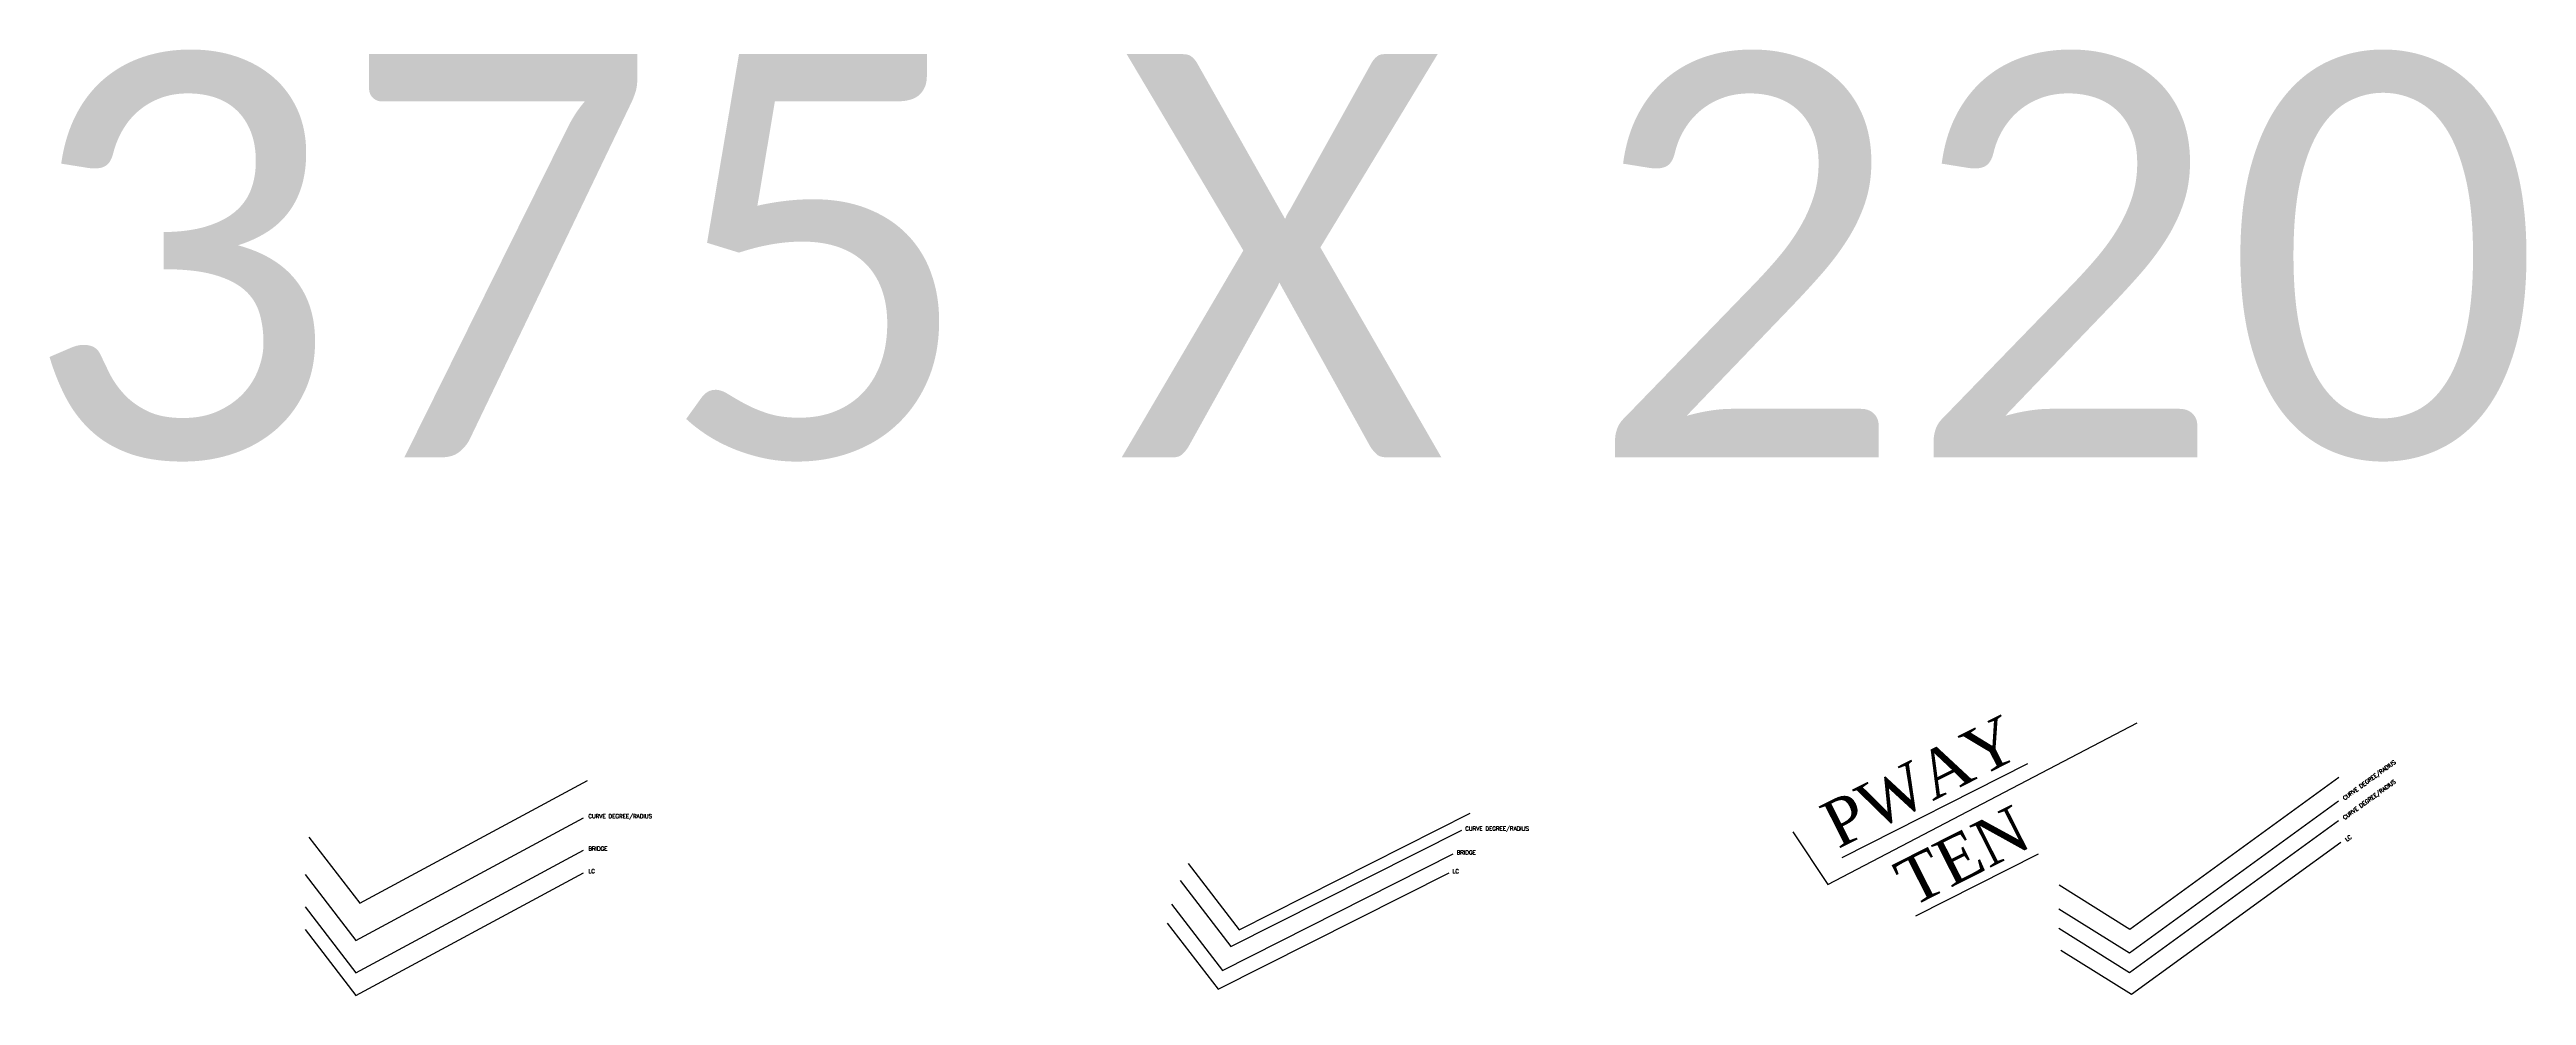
# Model space of a CAD drawing. Header units: feet. Extents: x 518 to 4809, y -2385 to -1535.
# Drawn here: x 1839 to 3069, y -2009 to -1539 of the extents above; entities that cross this region are included whole.
import ezdxf
from ezdxf.enums import TextEntityAlignment as Align

# ---------------------------------------------------------------- set-up
doc = ezdxf.new("R2010")
doc.units = ezdxf.units.FT
doc.header["$LTSCALE"] = 12
doc.header["$MEASUREMENT"] = 0
doc.layers.get('0').update_dxf_attribs({"linetype": 'CONTINUOUS'})
doc.styles.add('Legend', font='calibri.ttf')
doc.styles.add('RS', font='romans')
doc.styles.add('TI', font='times.ttf')

msp = doc.modelspace()

# ---------------------------------------------------------------- linework, layer by layer
at = {"color": 2}
for p, q in [((1992.85387, -1962.84548), (2105.87008, -1901.89903)), ((2871.60178, -1975.70101), (2975.45052, -1900.18563)), ((2429.41653, -1975.99098), (2544.05656, -1918.15675)), ((2871.42912, -1987.4882), (2975.27786, -1911.97282)), ((1967.61229, -1930.03893), (1992.85387, -1962.84548)), ((1990.94063, -1981.37269), (2103.95685, -1920.42625)), ((2425.33128, -1984.33012), (2539.97131, -1926.49589)), ((2871.42912, -1997.19249), (2975.27786, -1921.67711)), ((1990.94063, -1997.4675), (2103.95685, -1936.52105)), ((2421.10537, -1996.17182), (2535.74539, -1938.33759)), ((2872.48518, -2008.00959), (2976.33392, -1932.49421)), ((1965.69905, -1948.56615), (1990.94063, -1981.37269)), ((1990.94063, -2008.65659), (2103.95685, -1947.71015)), ((2400.0897, -1951.52358), (2425.33128, -1984.33012)), ((2404.17495, -1943.18444), (2429.41653, -1975.99098)), ((2418.99242, -2005.50138), (2533.63244, -1947.66714)), ((2836.49162, -1953.77651), (2871.60178, -1975.70101)), ((1965.69905, -1964.66095), (1990.94063, -1997.4675)), ((2395.86379, -1963.36528), (2421.10537, -1996.17182)), ((2836.31896, -1965.5637), (2871.42912, -1987.4882)), ((1965.69905, -1975.85004), (1990.94063, -2008.65659)), ((2393.75083, -1972.69483), (2418.99242, -2005.50138)), ((2836.31896, -1975.26799), (2871.42912, -1997.19249)), ((2837.37502, -1986.0851), (2872.48518, -2008.00959))]:
    msp.add_line(p, q, dxfattribs=at)
msp.add_lwpolyline([(2704.26989, -1927.36054), (2721.68769, -1953.60537), (2875.2228, -1873.304)])

# ---------------------------------------------------------------- texts
at = {"style": 'Legend'}
msp.add_text('375 X 220', height=200.24478, dxfattribs=at).set_placement((2450.49687, -1641.15564), align=Align.MIDDLE)
at = {"linetype": 'Continuous', "style": 'TI'}
for s, p in [('%%UPWAY', (2726.72578, -1936.01483)), ('%%UTEN', (2763.28399, -1964.97491))]:
    msp.add_text(s, height=23.230457, rotation=26.84711564, dxfattribs=at).set_placement(p)
at = {"style": 'RS'}
for s, p in [('CURVE DEGREE/RADIUS', (2978.28802, -1911.76449)), ('CURVE DEGREE/RADIUS', (2978.28802, -1921.46878)), ('LC', (2979.34407, -1932.28589))]:
    msp.add_text(s, height=2, rotation=35.97660859, dxfattribs=at).set_placement(p)
for s, p in [('CURVE DEGREE/RADIUS', (2106.34734, -1920.62145)), ('CURVE DEGREE/RADIUS', (2541.65273, -1926.77438)), ('BRIDGE', (2106.34734, -1936.71626)), ('BRIDGE', (2537.42682, -1938.61608)), ('LC', (2106.34734, -1947.90535)), ('LC', (2535.31386, -1947.94564))]:
    msp.add_text(s, height=2, dxfattribs=at).set_placement(p)

doc.saveas('drawing.dxf')
